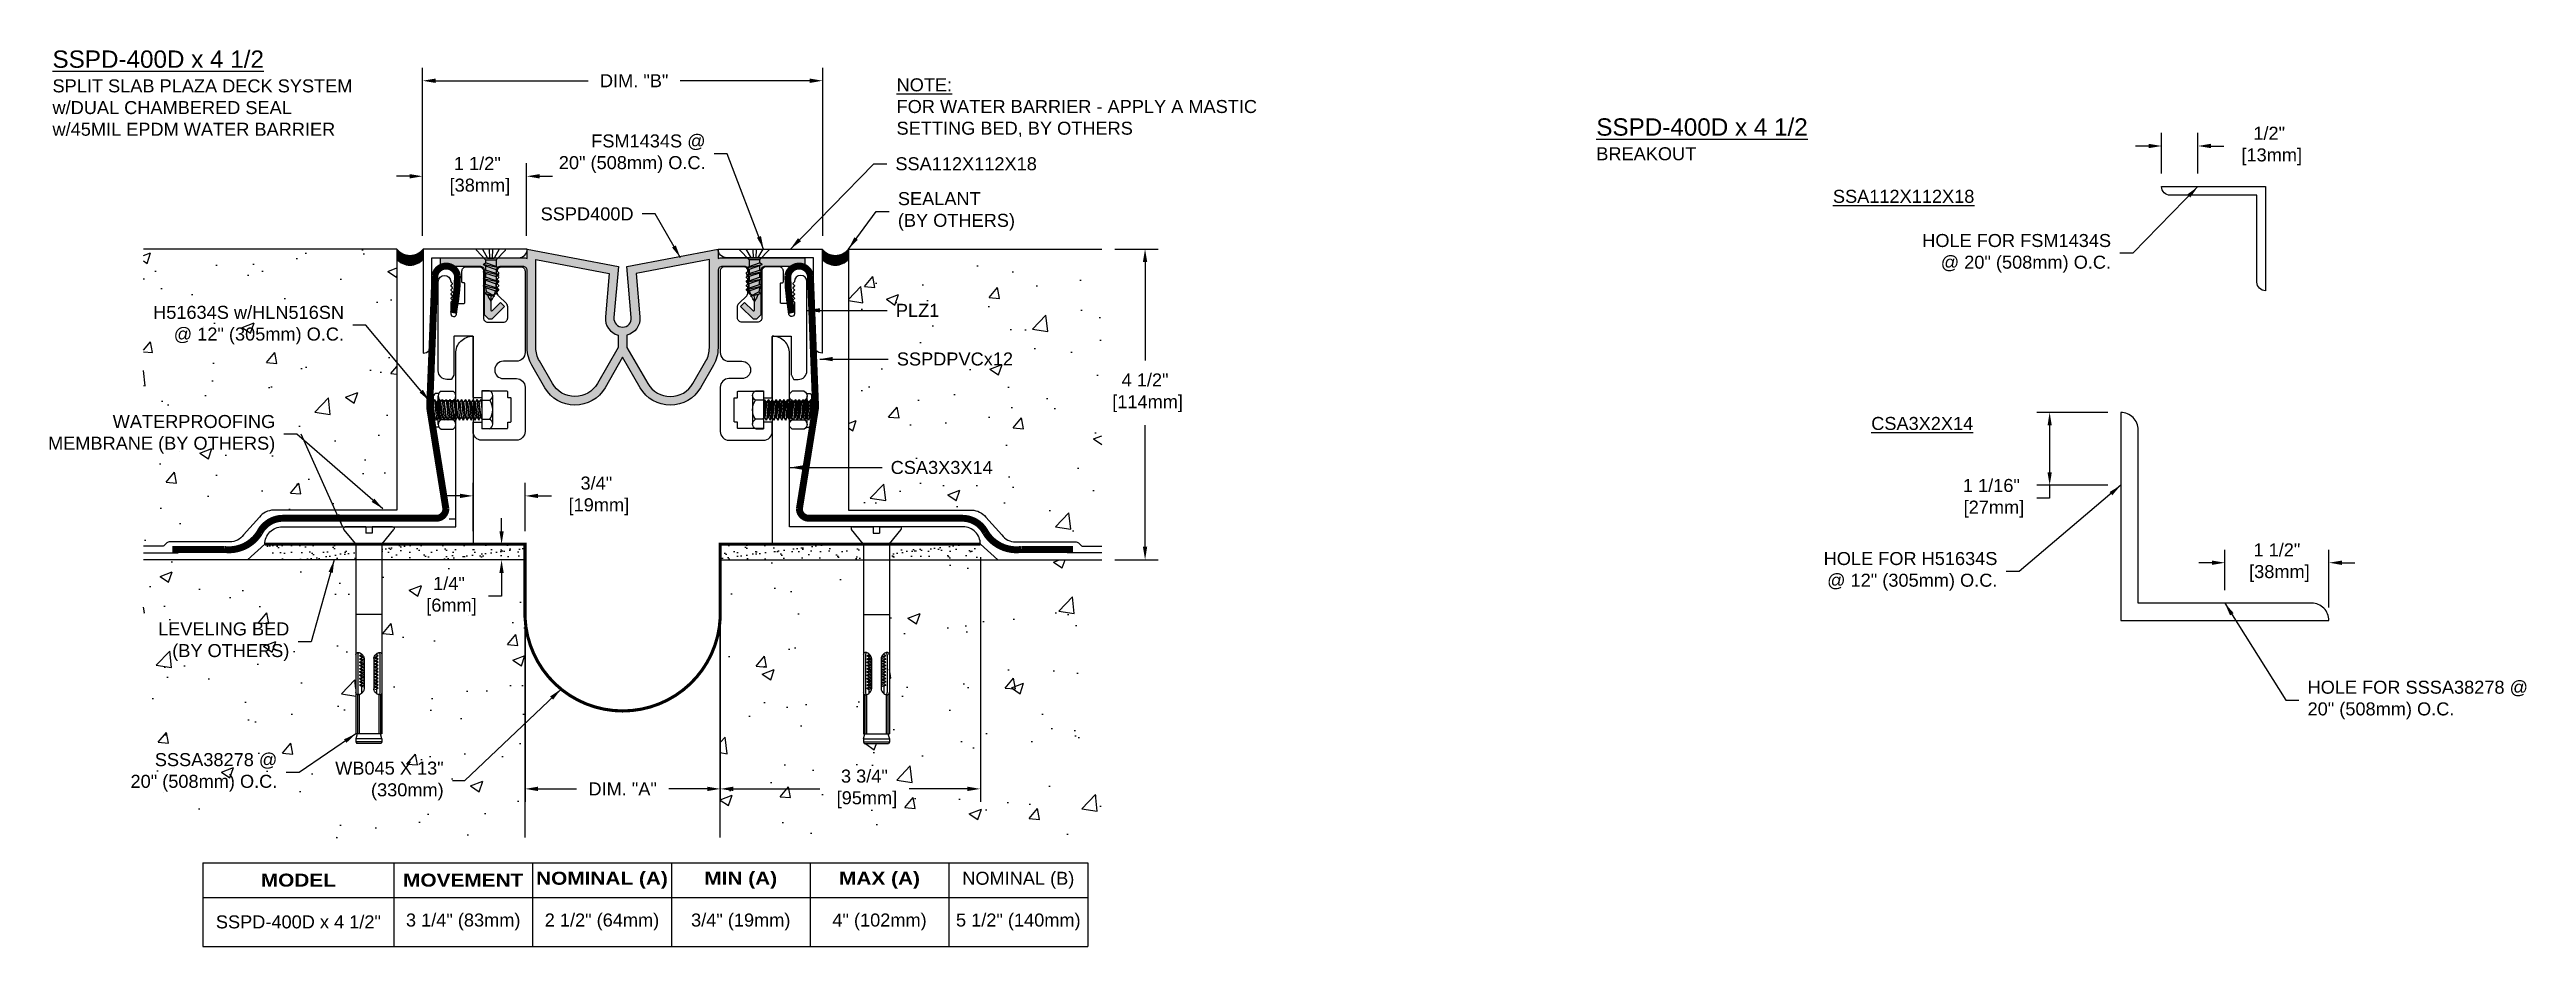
# Model space of a CAD drawing. Header units: inches. Extents: x 0.2 to 35.9, y 0 to 12.9.
import ezdxf

# ---------------------------------------------------------------- set-up
doc = ezdxf.new("R2010")
doc.units = ezdxf.units.IN
doc.header["$MEASUREMENT"] = 0
for name, color, linetype in [('Anchors', 4, 'Continuous'), ('Conditions', 1, 'Continuous'), ('Dimensions', 3, 'Continuous'), ('Fillers', 2, 'Continuous'), ('Metals', 7, 'Continuous'), ('Seal', 5, 'Continuous'), ('TABLE', 1, 'Continuous'), ('Text', 2, 'Continuous')]:
    doc.layers.add(name, color=color, linetype=linetype)
doc.styles.add('ARIAL', font='arial.ttf')
doc.dimstyles.new('Arial', dxfattribs={"dimtxt": 0.1875, "dimasz": 0.1875, "dimexe": 0.1875, "dimexo": 0.1875, "dimgap": 0.1875, "dimtad": 0, "dimtih": 1, "dimtoh": 1, "dimdec": 4, "dimzin": 0, "dimdsep": 46, "dimlunit": 4, "dimtxsty": 'ARIAL', "dimcen": 0.1875, "dimadec": 0, "dimazin": 0, "dimtfac": 1, "dimtdec": 4, "dimtofl": 0, "dimtmove": 0, "dimatfit": 3, "dimfxl": 0, "dimfrac": 2, "dimtolj": 1, "dimtzin": 0, "dimarcsym": 0})
pattern_1 = [(37.5, (-3.29211, 1.53138), (-0.0062993, 0.1926824), [0, -0.152, 0, -0.17, 0, -0.1625]), (7.5, (-3.29211, 1.53138), (0.1769777, 0.2822146), [0, -0.082, 0, -0.137, 0, -0.0525]), (327.5, (-3.41511, 1.53138), (0.3114142, 0.0005659), [0, -0.05, 0, -0.18, 0, -0.235]), (317.5, (-3.41511, 1.53138), (0.3006127, 0.0877676), [0, -0.025, 0, -0.118, 0, -0.135])]
pattern_2 = [(50, (-0.3425, -0.518), (1.79315, -0.15688), [0.1875, -2.0625]), (355, (-0.3425, -0.518), (-0.34688, 1.88048), [0.15, -1.65]), (100.451, (-0.193, -0.5311), (1.44627, 1.7236), [0.15935, -1.75286]), (46.184, (-0.3425, -0.018), (2.6681, -0.4138), [0.28125, -3.09375]), (96.636, (-0.1202, -0.0525), (2.33666, 2.4353), [0.23903, -2.62928]), (351.184, (-0.3425, -0.018), (2.33665, 2.4353), [0.225, -2.475]), (21, (-0.0925, -0.143), (1.49227, -1.00655), [0.1875, -2.0625]), (326, (-0.0925, -0.143), (0.60829, 1.81288), [0.15, -1.65]), (71.451, (0.0318, -0.2269), (2.10056, 0.80633), [0.15935, -1.75286]), (37.5, (-0.3425, -0.518), (0.0304, 0.832235), [0, -1.63, 0, -1.675, 0, -1.65625]), (7.5, (-0.3425, -0.518), (0.657674, 0.98603), [0, -0.955, 0, -1.5925, 0, -0.63125]), (327.5, (-0.9, -0.518), (1.334556, -0.056387), [0, -0.625, 0, -1.95, 0, -2.5875]), (317.5, (-1.15, -0.518), (1.457965, 0.25026), [0, -0.8125, 0, -1.295, 0, -1.8375])]
pattern_3 = [(50, (-3.2921, 1.5314), (1.79315, -0.15688), [0.1875, -2.0625]), (355, (-3.2921, 1.5314), (-0.34688, 1.88048), [0.15, -1.65]), (100.451, (-3.1427, 1.5183), (1.44627, 1.7236), [0.15935, -1.75286]), (46.184, (-3.2921, 2.0314), (2.6681, -0.4138), [0.28125, -3.09375]), (96.636, (-3.0698, 1.997), (2.33666, 2.4353), [0.23903, -2.62928]), (351.184, (-3.292, 2.0314), (2.33665, 2.4353), [0.225, -2.475]), (21, (-3.0421, 1.9064), (1.49227, -1.00655), [0.1875, -2.0625]), (326, (-3.0421, 1.9064), (0.60829, 1.81288), [0.15, -1.65]), (71.451, (-2.9178, 1.8225), (2.10056, 0.80633), [0.15935, -1.75286]), (37.5, (-3.2921, 1.5314), (0.0304, 0.832235), [0, -1.63, 0, -1.675, 0, -1.65625]), (7.5, (-3.2921, 1.5314), (0.657674, 0.98603), [0, -0.955, 0, -1.5925, 0, -0.63125]), (327.5, (-3.8496, 1.5314), (1.334556, -0.056387), [0, -0.625, 0, -1.95, 0, -2.5875]), (317.5, (-4.0996, 1.5314), (1.457965, 0.25026), [0, -0.8125, 0, -1.295, 0, -1.8375])]

msp = doc.modelspace()

# ---------------------------------------------------------------- texts
at = {"layer": 'Text', "style": 'ARIAL'}
for s, insert, char_height, width, attachment_point in [('{\\LSSPD-400D x 4 1/2\\P\\H0.75x;\\lSPLIT SLAB PLAZA DECK SYSTEM\\Pw/DUAL CHAMBERED SEAL\\Pw/45MIL EPDM WATER BARRIER}', (0.21904, 12.91416), 0.25, 4.7396332, 1), ('{\\LNOTE:}\\PFOR WATER BARRIER - APPLY A MASTIC SETTING BED, BY OTHERS', (12.38359, 12.51257), 0.1875, 5.9299694, 1), ('{\\LSSPD-400D x 4 1/2\\P\\H0.75x;\\lBREAKOUT}', (22.46793, 11.93599), 0.25, 4.7396332, 1), ('FSM1434S @\\P20" (508mm) O.C.', (9.63199, 11.42555), 0.1875, 2.5915624, 6), ('SSA112X112X18', (12.36676, 11.27969), 0.1875, 2.1426876, 4), ('SEALANT\\P(BY OTHERS)', (12.40272, 10.59371), 0.1875, 3.2637827, 4), ('{\\LSSA112X112X18}', (27.91706, 10.81038), 0.1875, 2.2451472, 6), ('SSPD400D', (8.59327, 10.55734), 0.1875, 2.2001284, 6), ('HOLE FOR FSM1434S \\P@ 20" (508mm) O.C.', (29.88666, 9.99053), 0.1875, 3.9506446, 6), ('H51634S w/HLN516SN\\P@ 12" (305mm) O.C.', (4.4207, 8.95497), 0.1875, 4.2482114, 6), ('PLZ1', (12.37372, 9.16851), 0.1875, 2.0958254, 4), ('SSPDPVCx12', (12.38779, 8.46594), 0.1875, 2.6162653, 4), ('WATERPROOFING\\PMEMBRANE (BY OTHERS)', (3.42903, 7.38176), 0.1875, 4.3238956, 6), ('\\A1;{\\LCSA3X2X14}', (26.43044, 7.53703), 0.1875, 2.4899842, 4), ('\\A1;CSA3X3X14', (12.29878, 6.9026), 0.1875, 2.4899842, 4), ('HOLE FOR H51634S \\P@ 12" (305mm) O.C.', (28.24872, 5.40676), 0.1875, 4.2482114, 6), ('LEVELING BED\\P(BY OTHERS)', (3.63259, 4.39268), 0.1875, 3.9533146, 6), ('HOLE FOR SSSA38278 @\\P20" (508mm) O.C.', (32.71893, 3.55215), 0.1875, 3.6647516, 4), ('SSSA38278 @\\P20" (508mm) O.C.', (3.45945, 2.50815), 0.1875, 3.6647516, 6)]:
    msp.add_mtext(s, dxfattribs=dict(at, insert=insert, char_height=char_height, width=width, attachment_point=attachment_point))
at = {"layer": 'Text', "insert": (5.85673, 2.38588), "char_height": 0.1875, "attachment_point": 6, "style": 'ARIAL'}
msp.add_mtext('WB045 X 13"\\P(330mm)', dxfattribs=at)

# ---------------------------------------------------------------- blocks, each defined once
blk = doc.blocks.new('PLZ1')
blk.add_lwpolyline([(0.265, 0, -0.414214), (0.275, -0.01), (0.275, -0.56, 0.131652), (0.276, -0.565), (0.308, -0.62, 0.267949), (0.317, -0.625), (0.375, -0.625, 0.414214), (0.5, -0.5), (0.5, 0.785, 1), (0.32, 0.785, -0.198912), (0.317, 0.778), (0.301, 0.762, 0.414214), (0.301, 0.748), (0.317, 0.732, -0.198912), (0.32, 0.725, -0.198912), (0.317, 0.718), (0.301, 0.702, 0.414214), (0.301, 0.688), (0.317, 0.672, -0.198912), (0.32, 0.665, -0.198912), (0.317, 0.658), (0.301, 0.642, 0.414214), (0.301, 0.628), (0.317, 0.612, -0.198912), (0.32, 0.605, -0.198912), (0.317, 0.598), (0.301, 0.582, 0.414214), (0.301, 0.568), (0.317, 0.552, -0.198912), (0.32, 0.545, -0.198912), (0.317, 0.538), (0.301, 0.522, 0.414214), (0.301, 0.508), (0.317, 0.492, -0.198912), (0.32, 0.485), (0.32, 0.322, -0.93609), (0.24, 0.317), (0.221, 0.461, 0.376062), (0.211, 0.47), (0.13, 0.47, -0.414214), (0.12, 0.48), (0.12, 0.76, -0.414214), (0.13, 0.77), (0.15, 0.77, 0.414214), (0.16, 0.78), (0.16, 0.937, 0.414214), (0.097, 1), (-0.088, 1, 0.414214), (-0.15, 0.937), (-0.15, 0.262, -0.414214), (-0.213, 0.2), (-0.438, 0.2, -0.414214), (-0.5, 0.262), (-0.5, 0.424, -0.198912), (-0.482, 0.468), (-0.368, 0.582, 0.198912), (-0.35, 0.626), (-0.35, 0.637, 0.198912), (-0.353, 0.645), (-0.369, 0.66, -0.414214), (-0.369, 0.675), (-0.353, 0.69, 0.198912), (-0.35, 0.697, 0.198912), (-0.353, 0.705), (-0.369, 0.72, -0.414214), (-0.369, 0.735), (-0.353, 0.75, 0.198912), (-0.35, 0.757, 0.198912), (-0.353, 0.765), (-0.369, 0.78, -0.414214), (-0.369, 0.795), (-0.353, 0.81, 0.198912), (-0.35, 0.817, 0.198912), (-0.353, 0.825), (-0.369, 0.84, -0.414214), (-0.369, 0.855), (-0.353, 0.87, 0.198912), (-0.35, 0.877, 0.198912), (-0.353, 0.885), (-0.369, 0.9, -0.414214), (-0.369, 0.915), (-0.353, 0.93, 0.198912), (-0.35, 0.937, 0.414214), (-0.413, 1), (-0.688, 1, 0.414214), (-0.75, 0.937), (-0.75, -0.238, 0.414214), (-0.625, -0.363), (-0.438, -0.363, -1), (-0.438, -0.613), (-0.625, -0.613, 0.414214), (-0.75, -0.737), (-0.75, -1.375, 0.414214), (-0.625, -1.5), (-0.125, -1.5, 0.414214), (0, -1.375), (0, -1.248, 0.414214), (-0.01, -1.238), (-0.115, -1.238, 0.414214), (-0.125, -1.248), (-0.125, -1.323, -0.414214), (-0.135, -1.333), (-0.49, -1.333, -0.414214), (-0.5, -1.323), (-0.5, -1.248, 0.414214), (-0.51, -1.238), (-0.54, -1.238, -0.414214), (-0.55, -1.228), (-0.55, -0.898, -0.414214), (-0.54, -0.888), (-0.51, -0.888, 0.414214), (-0.5, -0.878), (-0.5, -0.803, -0.414214), (-0.49, -0.793), (-0.135, -0.793, -0.414214), (-0.125, -0.803), (-0.125, -0.878, 0.414214), (-0.115, -0.888), (-0.01, -0.888, 0.414214), (0, -0.878), (0, -0.01, -0.414214), (0.01, 0)], format="xyb", close=True)
blk = doc.blocks.new('SSPD400D')
h = blk.add_hatch(color=256)
h.paths.add_polyline_path([(0.125, 0.136), (0.06, 0.875), (1.375, 1.125), (1.375, 0.989, -0.085164), (1.437, 1), (2.625, 1), (2.625, 0.875), (2.054, 0.875, 0.414214), (1.991, 0.813), (1.991, 0.177), (1.929, 0.115), (1.884, 0.115), (1.701, 0.298), (1.758, 0.354), (1.875, 0.237, 0.668179), (1.901, 0.248), (1.901, 0.426, 0.421261), (1.861, 0.465, -0.421261), (1.821, 0.504), (1.821, 0.813, 0.414214), (1.759, 0.875), (1.437, 0.875, 0.414214), (1.375, 0.813), (1.375, -0.3, -0.131652), (1.308, -0.55), (1.121, -0.875, -0.577538), (0.254, -0.875), (0, -0.434), (-0.254, -0.875, -0.577538), (-1.121, -0.875), (-1.308, -0.55, -0.131652), (-1.375, -0.3), (-1.375, 0.813, 0.414214), (-1.438, 0.875), (-1.759, 0.875, 0.414214), (-1.821, 0.813), (-1.821, 0.504, -0.421261), (-1.861, 0.465, 0.421261), (-1.901, 0.426), (-1.901, 0.248, 0.668179), (-1.875, 0.237), (-1.758, 0.354), (-1.701, 0.298), (-1.884, 0.115), (-1.929, 0.115), (-1.991, 0.177), (-1.991, 0.813, 0.414214), (-2.054, 0.875), (-2.625, 0.875), (-2.625, 1), (-1.438, 1, -0.085164), (-1.375, 0.989), (-1.375, 1.125), (-0.06, 0.875), (-0.125, 0.136, 0.439955), (0, 0, 0.439955)])
h.paths.add_polyline_path([(-0.249, 0.147, 0.366501), (-0.063, -0.117), (-0.063, -0.292), (-0.363, -0.813, -0.57735), (-1.012, -0.813), (-1.2, -0.488, -0.131653), (-1.25, -0.3), (-1.25, 0.974), (-0.194, 0.773)], flags=16)
h.paths.add_polyline_path([(0.194, 0.773), (1.25, 0.974), (1.25, -0.3, -0.131653), (1.2, -0.488), (1.012, -0.813, -0.57735), (0.363, -0.813), (0.062, -0.292), (0.062, -0.117, 0.366501), (0.249, 0.147)], flags=16)
for points in [[(1.437, 1), (2.625, 1), (2.625, 0.875), (2.054, 0.875, 0.414214), (1.991, 0.813), (1.991, 0.177), (1.929, 0.115), (1.884, 0.115), (1.701, 0.298), (1.758, 0.354), (1.875, 0.237, 0.668179), (1.901, 0.248), (1.901, 0.426, 0.421261), (1.861, 0.465, -0.421261), (1.821, 0.504), (1.821, 0.813, 0.414214), (1.759, 0.875), (1.437, 0.875, 0.414214), (1.375, 0.813), (1.375, -0.3, -0.131652), (1.308, -0.55), (1.121, -0.875, -0.577538), (0.254, -0.875), (0, -0.434), (-0.254, -0.875, -0.577538), (-1.121, -0.875), (-1.308, -0.55, -0.131652), (-1.375, -0.3), (-1.375, 0.813, 0.414214), (-1.438, 0.875), (-1.759, 0.875, 0.414214), (-1.821, 0.813), (-1.821, 0.504, -0.421261), (-1.861, 0.465, 0.421261), (-1.901, 0.426), (-1.901, 0.248, 0.668179), (-1.875, 0.237), (-1.758, 0.354), (-1.701, 0.298), (-1.884, 0.115), (-1.929, 0.115), (-1.991, 0.177), (-1.991, 0.813, 0.414214), (-2.054, 0.875), (-2.625, 0.875), (-2.625, 1), (-1.438, 1, -0.085164), (-1.375, 0.989), (-1.375, 1.125), (-0.06, 0.875), (-0.125, 0.136, 0.439955), (0, 0, 0.439955), (0.125, 0.136), (0.06, 0.875), (1.375, 1.125), (1.375, 0.989, -0.085164)], [(-1.012, -0.813), (-1.2, -0.488, -0.131653), (-1.25, -0.3), (-1.25, 0.974), (-0.194, 0.773), (-0.249, 0.147, 0.366501), (-0.063, -0.117), (-0.063, -0.292), (-0.363, -0.813, -0.57735)], [(1.25, 0.974), (0.194, 0.773), (0.249, 0.147, -0.366501), (0.062, -0.117), (0.062, -0.292), (0.363, -0.813, 0.57735), (1.012, -0.813), (1.2, -0.488, 0.131653), (1.25, -0.3)]]:
    blk.add_lwpolyline(points, format="xyb", close=True)
blk = doc.blocks.new('*D9')
at = {"layer": 'Defpoints', "color": 0}
for p in [(5.552, 11.101), (5.552, 10.052), (7.052, 10.052)]:
    blk.add_point(p, dxfattribs=at)
at = {"layer": 'Dimensions', "color": 0, "lineweight": -2}
for p, q in [((5.365, 11.101), (5.177, 11.101)), ((5.552, 10.24), (5.552, 11.288)), ((7.052, 10.24), (7.052, 11.288)), ((7.24, 11.101), (7.427, 11.101))]:
    blk.add_line(p, q, dxfattribs=at)
at = {"layer": 'Dimensions', "color": 0}
for points in [[(5.365, 11.132), (5.365, 11.069), (5.552, 11.101)], [(7.24, 11.132), (7.24, 11.069), (7.052, 11.101)]]:
    blk.add_solid(points, dxfattribs=at)
at = {"layer": 'Dimensions', "color": 0, "insert": (6.342, 11.101), "char_height": 0.1875, "attachment_point": 5, "style": 'ARIAL'}
blk.add_mtext('\\A1;1 1/2"\\P [38mm]', dxfattribs=at)
blk = doc.blocks.new('SSSA38278')
for p, q in [((-0.341, 0), (-0.045, 0)), ((-0.045, 0), (-0.045, -0.09)), ((0.045, 0), (0.341, 0)), ((0.045, 0), (0.045, -0.09)), ((-0.191, -0.246), (-0.36, -0.039)), ((-0.187, -0.256), (-0.187, -2.982)), ((-0.045, -0.09), (0.045, -0.09)), ((0.188, -0.256), (0.188, -2.982)), ((0.191, -0.246), (0.36, -0.039)), ((-0.187, -1.262), (0.188, -1.262)), ((-0.157, -1.843), (-0.157, -2.387)), ((-0.135, -1.857), (-0.108, -1.84)), ((-0.135, -1.857), (-0.089, -1.849)), ((-0.135, -1.857), (-0.108, -1.873)), ((-0.135, -1.904), (-0.108, -1.887)), ((-0.135, -1.904), (-0.071, -1.893)), ((-0.135, -1.904), (-0.108, -1.92)), ((-0.135, -1.951), (-0.108, -1.934)), ((-0.135, -1.951), (-0.07, -1.94)), ((-0.135, -1.951), (-0.108, -1.967)), ((-0.135, -1.998), (-0.108, -1.981)), ((-0.135, -1.998), (-0.07, -1.986)), ((-0.135, -1.998), (-0.108, -2.014)), ((-0.135, -2.044), (-0.108, -2.028)), ((-0.135, -2.044), (-0.07, -2.033)), ((-0.135, -2.044), (-0.108, -2.061)), ((-0.135, -2.091), (-0.108, -2.075)), ((-0.135, -2.091), (-0.07, -2.08)), ((-0.135, -2.091), (-0.108, -2.108)), ((-0.135, -2.138), (-0.108, -2.122)), ((-0.135, -2.138), (-0.07, -2.127)), ((-0.135, -2.138), (-0.108, -2.155)), ((-0.108, -1.83), (-0.108, -1.84)), ((-0.108, -1.84), (-0.098, -1.838)), ((-0.078, -1.867), (-0.108, -1.873)), ((-0.108, -1.873), (-0.108, -1.887)), ((-0.108, -1.887), (-0.073, -1.88)), ((-0.07, -1.912), (-0.108, -1.92)), ((-0.108, -1.92), (-0.108, -1.934)), ((-0.108, -1.934), (-0.07, -1.926)), ((-0.07, -1.959), (-0.108, -1.967)), ((-0.108, -1.967), (-0.108, -1.981)), ((-0.108, -1.981), (-0.07, -1.973)), ((-0.07, -2.006), (-0.108, -2.014)), ((-0.108, -2.014), (-0.108, -2.028)), ((-0.108, -2.028), (-0.07, -2.02)), ((-0.07, -2.053), (-0.108, -2.061)), ((-0.108, -2.061), (-0.108, -2.075)), ((-0.108, -2.075), (-0.07, -2.067)), ((-0.07, -2.1), (-0.108, -2.108)), ((-0.108, -2.108), (-0.108, -2.122)), ((-0.108, -2.122), (-0.07, -2.114)), ((-0.07, -1.896), (-0.07, -2.334)), ((0.071, -1.895), (0.108, -1.887)), ((0.071, -1.896), (0.071, -2.334)), ((0.071, -1.915), (0.135, -1.904)), ((0.071, -1.915), (0.135, -1.904)), ((0.108, -1.92), (0.071, -1.928)), ((0.071, -1.942), (0.108, -1.934)), ((0.071, -1.962), (0.135, -1.951)), ((0.108, -1.967), (0.071, -1.975)), ((0.071, -1.989), (0.108, -1.981)), ((0.071, -2.009), (0.135, -1.998)), ((0.108, -2.014), (0.071, -2.022)), ((0.071, -2.036), (0.108, -2.028)), ((0.071, -2.056), (0.135, -2.044)), ((0.108, -2.061), (0.071, -2.069)), ((0.071, -2.083), (0.108, -2.075)), ((0.071, -2.103), (0.135, -2.091)), ((0.108, -2.108), (0.071, -2.116)), ((0.071, -2.13), (0.108, -2.122)), ((0.071, -2.149), (0.135, -2.138)), ((0.108, -1.873), (0.072, -1.881)), ((0.078, -1.867), (0.135, -1.857)), ((0.093, -1.844), (0.108, -1.84)), ((0.108, -1.83), (0.108, -1.84)), ((0.135, -1.857), (0.108, -1.84)), ((0.135, -1.857), (0.108, -1.873)), ((0.108, -1.873), (0.108, -1.887)), ((0.135, -1.904), (0.108, -1.887)), ((0.135, -1.904), (0.108, -1.92)), ((0.108, -1.92), (0.108, -1.934)), ((0.135, -1.951), (0.108, -1.934)), ((0.135, -1.951), (0.108, -1.967)), ((0.108, -1.967), (0.108, -1.981)), ((0.135, -1.998), (0.108, -1.981)), ((0.135, -1.998), (0.108, -2.014)), ((0.108, -2.014), (0.108, -2.028)), ((0.135, -2.044), (0.108, -2.028)), ((0.135, -2.044), (0.108, -2.061)), ((0.108, -2.061), (0.108, -2.075)), ((0.135, -2.091), (0.108, -2.075)), ((0.135, -2.091), (0.108, -2.108)), ((0.108, -2.108), (0.108, -2.122)), ((0.135, -2.138), (0.108, -2.122)), ((0.135, -2.138), (0.108, -2.155)), ((0.158, -1.843), (0.158, -2.387)), ((-0.166, -2.42), (-0.166, -2.982)), ((-0.143, -2.42), (-0.143, -2.982)), ((-0.135, -2.185), (-0.108, -2.169)), ((-0.135, -2.185), (-0.07, -2.174)), ((-0.135, -2.185), (-0.108, -2.202)), ((-0.135, -2.232), (-0.108, -2.215)), ((-0.135, -2.232), (-0.07, -2.221)), ((-0.135, -2.232), (-0.108, -2.248)), ((-0.135, -2.279), (-0.108, -2.262)), ((-0.135, -2.279), (-0.07, -2.268)), ((-0.135, -2.279), (-0.108, -2.295)), ((-0.135, -2.326), (-0.108, -2.309)), ((-0.135, -2.326), (-0.07, -2.315)), ((-0.135, -2.326), (-0.108, -2.342)), ((-0.07, -2.147), (-0.108, -2.155)), ((-0.108, -2.155), (-0.108, -2.169)), ((-0.108, -2.169), (-0.07, -2.16)), ((-0.07, -2.193), (-0.108, -2.202)), ((-0.108, -2.202), (-0.108, -2.215)), ((-0.108, -2.215), (-0.07, -2.207)), ((-0.07, -2.24), (-0.108, -2.248)), ((-0.108, -2.248), (-0.108, -2.262)), ((-0.108, -2.262), (-0.07, -2.254)), ((-0.07, -2.287), (-0.108, -2.295)), ((-0.108, -2.295), (-0.108, -2.309)), ((-0.108, -2.309), (-0.07, -2.301)), ((-0.07, -2.334), (-0.108, -2.342)), ((-0.108, -2.342), (-0.108, -2.401)), ((0.108, -2.155), (0.071, -2.163)), ((0.071, -2.177), (0.108, -2.169)), ((0.071, -2.196), (0.135, -2.185)), ((0.108, -2.202), (0.071, -2.21)), ((0.071, -2.224), (0.108, -2.215)), ((0.071, -2.243), (0.135, -2.232)), ((0.108, -2.248), (0.071, -2.257)), ((0.071, -2.27), (0.108, -2.262)), ((0.071, -2.29), (0.135, -2.279)), ((0.108, -2.295), (0.071, -2.303)), ((0.108, -2.155), (0.108, -2.169)), ((0.135, -2.185), (0.108, -2.169)), ((0.135, -2.185), (0.108, -2.202)), ((0.108, -2.202), (0.108, -2.215)), ((0.135, -2.232), (0.108, -2.215)), ((0.135, -2.232), (0.108, -2.248)), ((0.108, -2.248), (0.108, -2.262)), ((0.135, -2.279), (0.108, -2.262)), ((0.135, -2.279), (0.108, -2.295)), ((0.108, -2.295), (0.108, -2.401)), ((0.143, -2.42), (0.143, -2.982)), ((0.166, -2.42), (0.166, -2.982)), ((-0.187, -3.053), (-0.168, -2.982)), ((-0.187, -2.982), (0.188, -2.982)), ((-0.187, -3.053), (0.188, -3.053)), ((-0.187, -3.053), (-0.187, -3.099)), ((-0.187, -3.099), (0.188, -3.099)), ((-0.187, -3.099), (-0.174, -3.123)), ((-0.174, -3.123), (0.174, -3.123)), ((0.168, -2.982), (0.188, -3.053)), ((0.188, -3.099), (0.174, -3.123)), ((0.188, -3.053), (0.188, -3.099))]:
    blk.add_line(p, q)
for centre, radius, start, end in [((-0.341, -0.024), 0.0239, 90, 219.032), ((-0.202, -0.256), 0.015, 0, 39.1666), ((0.203, -0.256), 0.015, 140.8334, 180), ((0.341, -0.024), 0.0239, 320.968, 90), ((-0.159, -1.839), 0.0276, 135, 168.9394), ((-0.135, -1.843), 0.0524, 168.9394, 180), ((-0.159, -1.839), 0.0276, 101.0606, 135), ((-0.155, -1.863), 0.0524, 76.6123, 101.0606), ((-0.129, -1.839), 0.0276, 135, 168.9394), ((-0.105, -1.843), 0.0524, 168.9394, 180), ((-0.129, -1.839), 0.0276, 110.9085, 135), ((-0.161, -1.888), 0.0783, 59.3028, 76.6123), ((-0.179, -1.919), 0.114, 45, 59.3028), ((-0.179, -1.919), 0.114, 30.6972, 45), ((-0.148, -1.901), 0.0783, 13.3877, 30.6972), ((-0.123, -1.895), 0.0524, 358.2993, 13.3877), ((0.123, -1.895), 0.0524, 166.6123, 181.7007), ((0.148, -1.901), 0.0783, 149.3028, 166.6123), ((0.179, -1.919), 0.114, 135, 149.3028), ((0.179, -1.919), 0.114, 120.6972, 135), ((0.161, -1.888), 0.0783, 103.3877, 120.6972), ((0.129, -1.839), 0.0276, 45, 69.0915), ((0.155, -1.863), 0.0524, 78.9394, 103.3877), ((0.129, -1.839), 0.0276, 11.0606, 45), ((0.105, -1.843), 0.0524, 360, 11.0606), ((0.159, -1.839), 0.0276, 45, 78.9394), ((0.159, -1.839), 0.0276, 11.0606, 45), ((0.135, -1.843), 0.0524, 0, 11.0606), ((-0.135, -2.387), 0.0524, 180, 191.0606), ((-0.159, -2.392), 0.0276, 191.0606, 225), ((-0.159, -2.392), 0.0276, 225, 258.9394), ((-0.155, -2.367), 0.0524, 258.9394, 283.3877), ((-0.105, -2.387), 0.0524, 180, 191.0606), ((-0.129, -2.392), 0.0276, 191.0606, 225), ((-0.129, -2.392), 0.0276, 225, 249.0915), ((-0.161, -2.342), 0.0783, 283.3877, 300.6972), ((-0.179, -2.311), 0.114, 300.6972, 315), ((-0.179, -2.311), 0.114, 315, 329.3028), ((-0.148, -2.329), 0.0783, 329.3028, 346.6123), ((-0.123, -2.335), 0.0524, 346.6123, 1.7007), ((0.123, -2.335), 0.0524, 178.2993, 193.3877), ((0.148, -2.329), 0.0783, 193.3877, 210.6972), ((0.179, -2.311), 0.114, 210.6972, 225), ((0.179, -2.311), 0.114, 225, 239.3028), ((0.161, -2.342), 0.0783, 239.3028, 256.6123), ((0.129, -2.392), 0.0276, 290.9085, 315), ((0.155, -2.367), 0.0524, 256.6123, 281.0606), ((0.129, -2.392), 0.0276, 315, 348.9394), ((0.105, -2.387), 0.0524, 348.9394, 0), ((0.159, -2.392), 0.0276, 281.0606, 315), ((0.159, -2.392), 0.0276, 315, 348.9394), ((0.135, -2.387), 0.0524, 348.9394, 360)]:
    blk.add_arc(centre, radius, start, end)
blk = doc.blocks.new('*D10')
at = {"layer": 'Defpoints', "color": 0}
for p in [(11.319, 12.478), (5.552, 10.052), (11.319, 10.052)]:
    blk.add_point(p, dxfattribs=at)
at = {"layer": 'Dimensions', "color": 0, "lineweight": -2}
for p, q in [((5.552, 10.24), (5.552, 12.665)), ((11.319, 10.24), (11.319, 12.665)), ((5.74, 12.478), (7.938, 12.478)), ((11.132, 12.478), (9.267, 12.478))]:
    blk.add_line(p, q, dxfattribs=at)
at = {"layer": 'Dimensions', "color": 0}
for points in [[(5.74, 12.509), (5.74, 12.446), (5.552, 12.478)], [(11.132, 12.509), (11.132, 12.446), (11.319, 12.478)]]:
    blk.add_solid(points, dxfattribs=at)
at = {"layer": 'Dimensions', "color": 0, "insert": (8.602, 12.478), "char_height": 0.1875, "attachment_point": 5, "style": 'ARIAL'}
blk.add_mtext('\\A1;DIM. "B"', dxfattribs=at)
blk = doc.blocks.new('*D11')
at = {"layer": 'Defpoints', "color": 0}
for p in [(7.03, 4.949), (9.842, 4.949), (9.842, 2.271)]:
    blk.add_point(p, dxfattribs=at)
at = {"layer": 'Dimensions', "color": 0, "lineweight": -2}
for p, q in [((7.03, 4.762), (7.03, 2.084)), ((9.842, 4.762), (9.842, 2.084)), ((7.217, 2.271), (7.771, 2.271)), ((9.655, 2.271), (9.1, 2.271))]:
    blk.add_line(p, q, dxfattribs=at)
at = {"layer": 'Dimensions', "color": 0}
for points in [[(7.217, 2.303), (7.217, 2.24), (7.03, 2.271)], [(9.655, 2.303), (9.655, 2.24), (9.842, 2.271)]]:
    blk.add_solid(points, dxfattribs=at)
at = {"layer": 'Dimensions', "color": 0, "insert": (8.436, 2.271), "char_height": 0.1875, "attachment_point": 5, "style": 'ARIAL'}
blk.add_mtext('\\A1;DIM. "A"', dxfattribs=at)
blk = doc.blocks.new('*D14')
at = {"layer": 'Defpoints', "color": 0}
for p in [(6.691, 5.797), (7.03, 5.797), (7.03, 5.572)]:
    blk.add_point(p, dxfattribs=at)
at = {"layer": 'Dimensions', "color": 0, "lineweight": -2}
for p, q in [((6.691, 5.985), (6.691, 6.172)), ((6.842, 5.797), (6.504, 5.797)), ((6.842, 5.572), (6.504, 5.572)), ((6.691, 5.385), (6.691, 5.048)), ((6.691, 5.048), (6.504, 5.048))]:
    blk.add_line(p, q, dxfattribs=at)
at = {"layer": 'Dimensions', "color": 0}
for points in [[(6.66, 5.985), (6.722, 5.985), (6.691, 5.797)], [(6.66, 5.385), (6.722, 5.385), (6.691, 5.572)]]:
    blk.add_solid(points, dxfattribs=at)
at = {"layer": 'Dimensions', "color": 0, "insert": (5.933, 5.048), "char_height": 0.1875, "attachment_point": 5, "style": 'ARIAL'}
blk.add_mtext('\\A1;1/4"\\P [6mm]', dxfattribs=at)
blk = doc.blocks.new('*D12')
at = {"layer": 'Defpoints', "color": 0}
for p in [(6.28, 6.494), (6.28, 5.797), (7.03, 5.797)]:
    blk.add_point(p, dxfattribs=at)
at = {"layer": 'Dimensions', "color": 0, "lineweight": -2}
for p, q in [((6.092, 6.494), (5.905, 6.494)), ((6.28, 5.985), (6.28, 6.681)), ((7.03, 5.985), (7.03, 6.681)), ((7.217, 6.494), (7.413, 6.494))]:
    blk.add_line(p, q, dxfattribs=at)
at = {"layer": 'Dimensions', "color": 0}
for points in [[(6.092, 6.525), (6.092, 6.463), (6.28, 6.494)], [(7.217, 6.525), (7.217, 6.463), (7.03, 6.494)]]:
    blk.add_solid(points, dxfattribs=at)
at = {"layer": 'Dimensions', "color": 0, "insert": (8.057, 6.494), "char_height": 0.1875, "attachment_point": 5, "style": 'ARIAL'}
blk.add_mtext('\\A1;3/4"\\P [19mm]', dxfattribs=at)
blk = doc.blocks.new('*D15')
at = {"layer": 'Defpoints', "color": 0}
for p in [(13.592, 5.797), (9.842, 5.572), (13.592, 2.271)]:
    blk.add_point(p, dxfattribs=at)
at = {"layer": 'Dimensions', "color": 0, "lineweight": -2}
for p, q in [((9.842, 5.385), (9.842, 2.084)), ((13.592, 5.61), (13.592, 2.084)), ((10.03, 2.271), (11.277, 2.271)), ((13.405, 2.271), (12.563, 2.271))]:
    blk.add_line(p, q, dxfattribs=at)
at = {"layer": 'Dimensions', "color": 0}
for points in [[(10.03, 2.303), (10.03, 2.24), (9.842, 2.271)], [(13.405, 2.303), (13.405, 2.24), (13.592, 2.271)]]:
    blk.add_solid(points, dxfattribs=at)
at = {"layer": 'Dimensions', "color": 0, "insert": (11.92, 2.271), "char_height": 0.1875, "attachment_point": 5, "style": 'ARIAL'}
blk.add_mtext('\\A1;3 3/4"\\P [95mm]', dxfattribs=at)
blk = doc.blocks.new('*D16')
at = {"layer": 'Defpoints', "color": 0}
for p in [(15.342, 10.052), (15.342, 5.572), (15.965, 5.572)]:
    blk.add_point(p, dxfattribs=at)
at = {"layer": 'Dimensions', "color": 0, "lineweight": -2}
for p, q in [((15.53, 10.052), (16.153, 10.052)), ((15.965, 9.865), (15.965, 8.446)), ((15.965, 5.76), (15.965, 7.515)), ((15.53, 5.572), (16.153, 5.572))]:
    blk.add_line(p, q, dxfattribs=at)
at = {"layer": 'Dimensions', "color": 0}
for points in [[(15.934, 9.865), (15.996, 9.865), (15.965, 10.052)], [(15.934, 5.76), (15.996, 5.76), (15.965, 5.572)]]:
    blk.add_solid(points, dxfattribs=at)
at = {"layer": 'Dimensions', "color": 0, "insert": (15.965, 7.98), "char_height": 0.1875, "attachment_point": 5, "style": 'ARIAL'}
blk.add_mtext('\\A1;4 1/2"\\P [114mm]', dxfattribs=at)
blk = doc.blocks.new('CSA3X3X14')
at = {"layer": 'Metals'}
blk.add_lwpolyline([(0.25, 2.75, 0.414214), (0, 3), (0, 0), (3, 0, 0.414214), (2.75, 0.25), (0.25, 0.25)], format="xyb", close=True, dxfattribs=at)
blk = doc.blocks.new('SSA112X112X18')
blk.add_lwpolyline([(0, 0), (-1.5, 0), (-1.5, -1.5, 0.414214), (-1.375, -1.375), (-1.375, -0.125), (-0.125, -0.125, 0.414214)], format="xyb", close=True)
blk = doc.blocks.new('FSM1434S')
for p, q in [((0.202, 0), (-0.202, 0)), ((-0.122, 0), (-0.046, -0.132)), ((-0.024, 0), (-0.019, -0.132)), ((0.024, 0), (0.019, -0.132)), ((0.122, 0), (0.046, -0.132)), ((-0.209, -0.016), (-0.075, -0.154)), ((-0.112, -0.221), (-0.075, -0.2)), ((0.113, -0.273), (-0.112, -0.221)), ((-0.112, -0.221), (-0.075, -0.243)), ((-0.112, -0.325), (-0.075, -0.303)), ((0.113, -0.376), (-0.112, -0.325)), ((-0.112, -0.325), (-0.075, -0.346)), ((-0.075, -0.154), (0.075, -0.154)), ((-0.075, -0.154), (-0.075, -0.2)), ((0.075, -0.251), (-0.075, -0.2)), ((-0.075, -0.243), (-0.075, -0.246)), ((-0.075, -0.243), (-0.075, -0.303)), ((-0.075, -0.243), (0.075, -0.295)), ((0.075, -0.354), (-0.075, -0.303)), ((-0.075, -0.346), (0.075, -0.398)), ((-0.075, -0.346), (-0.075, -0.406)), ((-0.046, -0.132), (0.046, -0.132)), ((0.209, -0.016), (0.075, -0.154)), ((0.075, -0.154), (0.075, -0.251)), ((0.113, -0.273), (0.075, -0.251)), ((0.113, -0.273), (0.075, -0.295)), ((0.075, -0.295), (0.075, -0.298)), ((0.075, -0.295), (0.075, -0.354)), ((0.113, -0.376), (0.075, -0.354)), ((-0.112, -0.428), (-0.075, -0.406)), ((0.113, -0.479), (-0.112, -0.428)), ((-0.112, -0.428), (-0.075, -0.449)), ((-0.112, -0.531), (-0.075, -0.509)), ((0.105, -0.581), (-0.112, -0.531)), ((-0.112, -0.531), (-0.075, -0.553)), ((-0.089, -0.64), (-0.063, -0.619)), ((0.058, -0.681), (-0.089, -0.64)), ((-0.089, -0.64), (-0.051, -0.661)), ((0.075, -0.458), (-0.075, -0.406)), ((-0.075, -0.509), (-0.075, -0.449)), ((-0.075, -0.449), (0.075, -0.501)), ((0.073, -0.56), (-0.075, -0.509)), ((-0.075, -0.553), (0.067, -0.602)), ((0.058, -0.681), (-0.063, -0.619)), ((-0.051, -0.661), (0.058, -0.681)), ((0.105, -0.581), (0.067, -0.602)), ((0.105, -0.581), (0.073, -0.56)), ((0.113, -0.376), (0.075, -0.398)), ((0.075, -0.398), (0.075, -0.458)), ((0.113, -0.479), (0.075, -0.458)), ((0.113, -0.479), (0.075, -0.501)), ((0.075, -0.524), (0.075, -0.501))]:
    blk.add_line(p, q)
for centre, radius, start, end in [((-0.202, -0.01), 0.0096, 90, 224.3206), ((0.202, -0.01), 0.0096, 315.6794, 90), ((0.298, -0.526), 0.373, 184.1974, 194.4309), ((0.298, -0.526), 0.373, 201.2487, 216.9667), ((-0.298, -0.526), 0.373, 323.0333, 335.8104), ((-0.298, -0.526), 0.373, 336.5004, 348.2654), ((-0.298, -0.526), 0.373, 354.6624, 0.1882)]:
    blk.add_arc(centre, radius, start, end)
blk = doc.blocks.new('Sealant')
blk.add_hatch(color=253).paths.add_polyline_path([(0, -0.143), (0, 0, -0.481905), (-0.378, 0), (-0.378, -0.143, 0.481905)])
for centre in [(-0.189, 0.151), (-0.189, 0.008)]:
    blk.add_arc(centre, 0.242, 218.5407, 321.4593)
blk = doc.blocks.new('HLN516SN')
for p, q in [((-0.274, 0.213), (-0.274, 0.04)), ((-0.242, 0.244), (-0.242, 0.283)), ((-0.205, 0.32), (0.205, 0.32)), ((-0.205, 0.253), (0.205, 0.253)), ((-0.205, 0), (0.205, 0)), ((-0.137, 0.04), (-0.137, 0.213)), ((0.137, 0.04), (0.137, 0.213)), ((0.242, 0.244), (0.242, 0.283)), ((0.274, 0.213), (0.274, 0.04))]:
    blk.add_line(p, q)
for centre, radius, start, end in [((-0.205, 0.175), 0.0783, 29.0208, 150.9792), ((-0.205, 0.078), 0.0783, 209.0208, 330.9792), ((-0.205, 0.283), 0.037, 90, 180), ((0, 0.001), 0.253, 57.1911, 122.8089), ((0, 0.253), 0.253, 237.1911, 302.8089), ((0.205, 0.175), 0.0783, 29.0208, 150.9792), ((0.205, 0.078), 0.0783, 209.0208, 330.9792), ((0.205, 0.283), 0.037, 0, 90)]:
    blk.add_arc(centre, radius, start, end)
blk = doc.blocks.new('H51634S')
for p, q in [((-0.275, 0.114), (-0.275, 0)), ((-0.275, 0), (0.275, 0)), ((-0.206, 0.158), (0.206, 0.158)), ((-0.15, -0.013), (-0.127, 0)), ((-0.15, -0.013), (-0.008, 0)), ((-0.138, 0), (-0.138, 0.114)), ((0.124, 0), (0.113, -0.007)), ((0.137, 0), (0.137, 0.114)), ((0.275, 0.114), (0.275, 0)), ((-0.15, -0.013), (-0.113, -0.034)), ((-0.15, -0.069), (0.15, -0.041)), ((-0.15, -0.069), (-0.113, -0.047)), ((-0.15, -0.069), (-0.113, -0.09)), ((-0.15, -0.124), (0.15, -0.096)), ((-0.15, -0.124), (-0.113, -0.103)), ((-0.15, -0.124), (-0.113, -0.145)), ((-0.15, -0.18), (0.15, -0.152)), ((-0.15, -0.18), (-0.113, -0.159)), ((-0.15, -0.18), (-0.113, -0.201)), ((-0.15, -0.235), (0.15, -0.208)), ((-0.15, -0.235), (-0.113, -0.214)), ((-0.15, -0.235), (-0.113, -0.257)), ((-0.15, -0.291), (0.15, -0.263)), ((-0.15, -0.291), (-0.113, -0.27)), ((-0.15, -0.291), (-0.113, -0.312)), ((-0.15, -0.346), (0.15, -0.319)), ((-0.15, -0.346), (-0.113, -0.325)), ((-0.15, -0.346), (-0.113, -0.368)), ((0.113, -0.007), (-0.113, -0.034)), ((-0.113, -0.047), (0.113, -0.02)), ((-0.113, -0.047), (-0.113, -0.034)), ((0.113, -0.062), (-0.113, -0.09)), ((-0.113, -0.103), (0.113, -0.075)), ((-0.113, -0.103), (-0.113, -0.09)), ((0.113, -0.118), (-0.113, -0.145)), ((-0.113, -0.159), (0.113, -0.131)), ((-0.113, -0.159), (-0.113, -0.145)), ((0.113, -0.173), (-0.113, -0.201)), ((-0.113, -0.214), (0.113, -0.186)), ((-0.113, -0.214), (-0.113, -0.201)), ((0.113, -0.229), (-0.113, -0.257)), ((-0.113, -0.27), (0.113, -0.242)), ((-0.113, -0.27), (-0.113, -0.257)), ((0.113, -0.284), (-0.113, -0.312)), ((-0.113, -0.325), (0.113, -0.297)), ((-0.113, -0.325), (-0.113, -0.312)), ((0.113, -0.34), (-0.113, -0.368)), ((-0.113, -0.381), (0.113, -0.353)), ((0.113, -0.02), (0.113, -0.007)), ((0.15, -0.041), (0.113, -0.02)), ((0.15, -0.041), (0.113, -0.062)), ((0.113, -0.075), (0.113, -0.062)), ((0.15, -0.096), (0.113, -0.075)), ((0.15, -0.096), (0.113, -0.118)), ((0.113, -0.131), (0.113, -0.118)), ((0.15, -0.152), (0.113, -0.131)), ((0.15, -0.152), (0.113, -0.173)), ((0.113, -0.186), (0.113, -0.173)), ((0.15, -0.208), (0.113, -0.186)), ((0.15, -0.208), (0.113, -0.229)), ((0.113, -0.242), (0.113, -0.229)), ((0.15, -0.263), (0.113, -0.242)), ((0.15, -0.263), (0.113, -0.284)), ((0.113, -0.297), (0.113, -0.284)), ((0.15, -0.319), (0.113, -0.297)), ((0.15, -0.319), (0.113, -0.34)), ((0.113, -0.353), (0.113, -0.34)), ((0.15, -0.374), (0.113, -0.353)), ((-0.15, -0.402), (0.15, -0.374)), ((-0.15, -0.402), (-0.113, -0.381)), ((-0.15, -0.402), (-0.113, -0.423)), ((-0.15, -0.458), (0.15, -0.43)), ((-0.15, -0.458), (-0.113, -0.436)), ((-0.15, -0.458), (-0.113, -0.479)), ((-0.15, -0.513), (0.15, -0.485)), ((-0.15, -0.513), (-0.113, -0.492)), ((-0.15, -0.513), (-0.113, -0.534)), ((-0.15, -0.569), (0.15, -0.541)), ((-0.15, -0.569), (-0.113, -0.547)), ((-0.15, -0.569), (-0.113, -0.59)), ((-0.15, -0.624), (0.15, -0.596)), ((-0.15, -0.624), (-0.113, -0.603)), ((-0.15, -0.624), (-0.113, -0.645)), ((-0.15, -0.68), (0.15, -0.652)), ((-0.15, -0.68), (-0.113, -0.659)), ((-0.15, -0.68), (-0.113, -0.701)), ((-0.15, -0.735), (0.15, -0.708)), ((-0.113, -0.381), (-0.113, -0.368)), ((0.113, -0.395), (-0.113, -0.423)), ((-0.113, -0.436), (0.113, -0.409)), ((-0.113, -0.436), (-0.113, -0.423)), ((0.113, -0.451), (-0.113, -0.479)), ((-0.113, -0.492), (0.113, -0.464)), ((-0.113, -0.492), (-0.113, -0.479)), ((0.113, -0.507), (-0.113, -0.534)), ((-0.113, -0.547), (0.113, -0.52)), ((-0.113, -0.547), (-0.113, -0.534)), ((0.113, -0.562), (-0.113, -0.59)), ((-0.113, -0.603), (0.113, -0.575)), ((-0.113, -0.603), (-0.113, -0.59)), ((0.113, -0.618), (-0.113, -0.645)), ((-0.113, -0.659), (0.113, -0.631)), ((-0.113, -0.659), (-0.113, -0.645)), ((0.113, -0.673), (-0.113, -0.701)), ((-0.113, -0.714), (0.113, -0.686)), ((-0.113, -0.714), (-0.113, -0.701)), ((0.15, -0.374), (0.113, -0.395)), ((0.113, -0.409), (0.113, -0.395)), ((0.15, -0.43), (0.113, -0.409)), ((0.15, -0.43), (0.113, -0.451)), ((0.113, -0.464), (0.113, -0.451)), ((0.15, -0.485), (0.113, -0.464)), ((0.15, -0.485), (0.113, -0.507)), ((0.113, -0.52), (0.113, -0.507)), ((0.15, -0.541), (0.113, -0.52)), ((0.15, -0.541), (0.113, -0.562)), ((0.113, -0.575), (0.113, -0.562)), ((0.15, -0.596), (0.113, -0.575)), ((0.15, -0.596), (0.113, -0.618)), ((0.113, -0.631), (0.113, -0.618)), ((0.15, -0.652), (0.113, -0.631)), ((0.15, -0.652), (0.113, -0.673)), ((0.113, -0.686), (0.113, -0.673)), ((0.15, -0.708), (0.113, -0.686)), ((0.15, -0.708), (0.113, -0.729)), ((-0.15, -0.735), (-0.113, -0.714)), ((-0.15, -0.735), (-0.124, -0.75)), ((-0.124, -0.75), (0.06, -0.75)), ((0.113, -0.729), (-0.06, -0.75)), ((0.113, -0.729), (0.06, -0.75))]:
    blk.add_line(p, q)
for centre, radius, start, end in [((-0.206, 0.083), 0.0757, 24.7615, 155.2385), ((0, -0.078), 0.237, 54.5107, 125.4893), ((0.206, 0.083), 0.0757, 24.7615, 155.2385)]:
    blk.add_arc(centre, radius, start, end)
for p in [(-0.113, -0.047), (-0.113, -0.103), (-0.113, -0.159), (-0.113, -0.214), (-0.113, -0.27), (-0.113, -0.325), (-0.113, -0.381), (-0.113, -0.436), (-0.113, -0.492), (-0.113, -0.547), (-0.113, -0.603), (-0.113, -0.659), (-0.113, -0.714)]:
    blk.add_point(p)
blk = doc.blocks.new('*T13')
at = {"layer": 'TABLE', "color": 0, "linetype": 'ByBlock', "lineweight": -2}
for p, q in [((0, 0), (12.75, 0)), ((0, 0), (0, -1.205)), ((2.75, 0), (2.75, -1.205)), ((4.75, 0), (4.75, -1.205)), ((6.75, 0), (6.75, -1.205)), ((8.75, 0), (8.75, -1.205)), ((10.75, 0), (10.75, -1.205)), ((12.75, 0), (12.75, -1.205)), ((0, -0.5), (12.75, -0.5)), ((0, -1.205), (12.75, -1.205))]:
    blk.add_line(p, q, dxfattribs=at)
at = {"layer": 'TABLE', "color": 2, "char_height": 0.1875, "attachment_point": 5, "style": 'ARIAL'}
for s, insert, width in [('{\\fArial Black|b0|i0|c0|p34;MODEL}', (1.375, -0.25), 2.63), ('{\\fArial Black|b0|i0|c0|p34;MOVEMENT}', (3.75, -0.25), 1.88), ('{\\fArial Black|b0|i0|c0|p34;NOMINAL (A)}', (5.75, -0.25), 1.88), ('{\\fArial Black|b0|i0|c0|p34;MIN (A)}', (7.75, -0.25), 1.88), ('{\\fArial Black|b0|i0|c0|p34;MAX (A)}', (9.75, -0.25), 1.88), ('NOMINAL (B)', (11.75, -0.25), 1.88), ('SSPD-400D x 4 1/2"', (1.375, -0.852), 2.63), ('3 1/4" (83mm)', (3.75, -0.852), 1.88), ('2 1/2" (64mm)', (5.75, -0.852), 1.88), ('3/4" (19mm)', (7.75, -0.852), 1.88), ('4" (102mm)', (9.75, -0.852), 1.88), ('5 1/2" (140mm)', (11.75, -0.852), 1.88)]:
    blk.add_mtext(s, dxfattribs=dict(at, insert=insert, width=width))
blk = doc.blocks.new('*D22')
at = {"layer": 'Defpoints', "color": 0}
for p in [(31.527, 5.531), (31.527, 4.947), (33.027, 4.697)]:
    blk.add_point(p, dxfattribs=at)
at = {"layer": 'Dimensions', "color": 0, "lineweight": -2}
for p, q in [((31.527, 5.134), (31.527, 5.718)), ((33.027, 4.884), (33.027, 5.718)), ((31.34, 5.531), (31.152, 5.531)), ((33.215, 5.531), (33.402, 5.531))]:
    blk.add_line(p, q, dxfattribs=at)
at = {"layer": 'Dimensions', "color": 0}
for points in [[(31.34, 5.562), (31.34, 5.499), (31.527, 5.531)], [(33.215, 5.562), (33.215, 5.499), (33.027, 5.531)]]:
    blk.add_solid(points, dxfattribs=at)
at = {"layer": 'Dimensions', "color": 0, "insert": (32.277, 5.531), "char_height": 0.1875, "attachment_point": 5, "style": 'ARIAL'}
blk.add_mtext('\\A1;1 1/2"\\P [38mm]', dxfattribs=at)
blk = doc.blocks.new('*D23')
at = {"layer": 'Defpoints', "color": 0}
for p in [(29.002, 7.697), (30.027, 7.697), (30.027, 6.647)]:
    blk.add_point(p, dxfattribs=at)
at = {"layer": 'Dimensions', "color": 0, "lineweight": -2}
for p, q in [((29.84, 7.697), (28.815, 7.697)), ((29.002, 7.509), (29.002, 6.835)), ((29.84, 6.647), (28.815, 6.647)), ((29.002, 6.46), (28.815, 6.46)), ((29.002, 6.647), (29.002, 6.46))]:
    blk.add_line(p, q, dxfattribs=at)
at = {"layer": 'Dimensions', "color": 0}
for points in [[(28.971, 7.509), (29.033, 7.509), (29.002, 7.697)], [(28.971, 6.835), (29.033, 6.835), (29.002, 6.647)]]:
    blk.add_solid(points, dxfattribs=at)
at = {"layer": 'Dimensions', "color": 0, "insert": (28.162, 6.46), "char_height": 0.1875, "attachment_point": 5, "style": 'ARIAL'}
blk.add_mtext('\\A1;1 1/16"\\P [27mm]', dxfattribs=at)
blk = doc.blocks.new('*D24')
at = {"layer": 'Defpoints', "color": 0}
for p in [(31.139, 11.537), (30.615, 10.951), (31.139, 10.951)]:
    blk.add_point(p, dxfattribs=at)
at = {"layer": 'Dimensions', "color": 0, "lineweight": -2}
for p, q in [((30.427, 11.537), (30.24, 11.537)), ((30.615, 11.139), (30.615, 11.725)), ((31.139, 11.139), (31.139, 11.725)), ((31.326, 11.537), (31.514, 11.537))]:
    blk.add_line(p, q, dxfattribs=at)
at = {"layer": 'Dimensions', "color": 0}
for points in [[(30.427, 11.569), (30.427, 11.506), (30.615, 11.537)], [(31.326, 11.569), (31.326, 11.506), (31.139, 11.537)]]:
    blk.add_solid(points, dxfattribs=at)
at = {"layer": 'Dimensions', "color": 0, "insert": (32.166, 11.537), "char_height": 0.1875, "attachment_point": 5, "style": 'ARIAL'}
blk.add_mtext('\\A1;1/2"\\P [13mm]', dxfattribs=at)

# ---------------------------------------------------------------- dimensions: what is measured, and where the dimension line sits
at = {"layer": 'Dimensions'}
for base, p1, p2, text, picture, middle in [((11.31919, 12.47774), (5.55247, 10.05216), (11.31919, 10.05216), 'DIM. "B"', '*D10', (8.60229, 12.47774)), ((9.84208, 2.27145), (7.02958, 4.94934), (9.84208, 4.94934), 'DIM. "A"', '*D11', (8.43583, 2.27145))]:
    dim = msp.add_linear_dim(base=base, p1=p1, p2=p2, text=text, dimstyle='Arial', override={"dimpost": '\\X'}, dxfattribs=at)
    dim.commit()
    dim.dimension.update_dxf_attribs({"geometry": picture, "text_midpoint": middle, "dimtype": 160})
for base, p1, p2, picture, middle in [((31.13885, 11.53729), (30.61462, 10.95143), (31.13885, 10.95143), '*D24', (32.16588, 11.53729)), ((5.55247, 11.10071), (7.05247, 10.05216), (5.55247, 10.05216), '*D9', (6.34163, 11.10071)), ((6.27958, 6.49398), (7.02958, 5.79703), (6.27958, 5.79703), '*D12', (8.05661, 6.49398)), ((13.59208, 2.27145), (9.84208, 5.57203), (13.59208, 5.79703), '*D15', (11.92021, 2.27145)), ((31.52732, 5.53072), (33.02732, 4.69694), (31.52732, 4.94694), '*D22', (32.27732, 5.53072))]:
    dim = msp.add_linear_dim(base=base, p1=p1, p2=p2, dimstyle='Arial', override={"dimpost": '\\X'}, dxfattribs=at)
    dim.commit()
    dim.dimension.update_dxf_attribs({"geometry": picture, "text_midpoint": middle, "dimtype": 160})
for base, p1, p2, picture, middle in [((15.96524, 5.57203), (15.34208, 10.05216), (15.34208, 5.57203), '*D16', (15.96524, 7.98048)), ((29.00202, 7.69694), (30.02732, 6.64727), (30.02732, 7.69694), '*D23', (28.16249, 6.45977)), ((6.69125, 5.79703), (7.02958, 5.57203), (7.02958, 5.79703), '*D14', (5.93345, 5.04826))]:
    dim = msp.add_linear_dim(base=base, p1=p1, p2=p2, angle=90, dimstyle='Arial', override={"dimpost": '\\X'}, dxfattribs=at)
    dim.commit()
    dim.dimension.update_dxf_attribs({"geometry": picture, "text_midpoint": middle, "dimtype": 160})

# ---------------------------------------------------------------- hatches: boundary and pattern name
at = {"layer": 'Conditions'}
h = msp.add_hatch(dxfattribs=at)
h.set_pattern_fill('AR-CONC', color=256, scale=0.25, style=0)
h.set_pattern_definition(pattern_2)
h.paths.add_polyline_path([(5.18244, 10.05216), (1.52958, 10.05216), (1.52958, 5.7673), (1.79075, 5.7673, 0.18626214), (1.83274, 5.7835), (1.86778, 5.81528, -0.18626214), (1.90977, 5.83149), (2.77237, 5.83149, 0.23633823), (2.97252, 5.93169), (3.20253, 6.1876, -0.23633823), (3.40269, 6.2878), (5.18244, 6.2878)])
h = msp.add_hatch(dxfattribs=at)
h.set_pattern_fill('AR-CONC', color=256, scale=0.25, style=0)
h.set_pattern_definition(pattern_2)
h.paths.add_polyline_path([(15.34208, 10.05216), (11.68923, 10.05216), (11.68923, 10.05216), (11.68923, 9.90952), (11.68923, 9.90952), (11.68923, 9.90952), (11.68923, 6.2878), (13.46898, 6.2878, -0.23633823), (13.66914, 6.1876), (13.89914, 5.93169, 0.23633823), (14.0993, 5.83149), (14.9619, 5.83149, -0.18626214), (15.00389, 5.81528), (15.03893, 5.7835, 0.18626214), (15.08092, 5.7673), (15.34208, 5.7673)])
h = msp.add_hatch(dxfattribs=at)
h.set_pattern_fill('AR-SAND', color=256, scale=0.1, style=0)
h.set_pattern_definition(pattern_1)
h.paths.add_polyline_path([(4.59208, 5.79139, 0.09676873), (4.59098, 5.79703), (3.27958, 5.79703), (3.27958, 5.57203), (4.59208, 5.57203)])
h = msp.add_hatch(dxfattribs=at)
h.set_pattern_fill('AR-SAND', color=256, scale=0.1, style=0)
h.set_pattern_definition(pattern_1)
h.paths.add_polyline_path([(7.02958, 5.79703), (4.96819, 5.79703, 0.09676873), (4.96708, 5.79139), (4.96708, 5.57203), (7.02958, 5.57203)])
h = msp.add_hatch(dxfattribs=at)
h.set_pattern_fill('AR-SAND', color=256, scale=0.1, style=0)
h.set_pattern_definition(pattern_1)
h.paths.add_polyline_path([(11.90458, 5.79139, 0.09676873), (11.90348, 5.79703), (9.84208, 5.79703), (9.84208, 5.57203), (11.90458, 5.57203)])
h = msp.add_hatch(dxfattribs=at)
h.set_pattern_fill('AR-SAND', color=256, scale=0.1, style=0)
h.set_pattern_definition(pattern_1)
h.paths.add_polyline_path([(13.59208, 5.79703), (12.28069, 5.79703, 0.09676873), (12.27958, 5.79139), (12.27958, 5.57203), (13.59208, 5.57203)])
h = msp.add_hatch(dxfattribs=at)
h.set_pattern_fill('AR-CONC', color=256, scale=0.25, style=0)
h.set_pattern_definition(pattern_3)
h.paths.add_polyline_path([(7.02958, 5.57203), (4.96708, 5.57203), (4.96708, 3.06502), (4.94777, 3.06502), (4.96708, 2.99414), (4.96708, 2.94764), (4.95366, 2.92439), (4.60551, 2.92439), (4.59208, 2.94764), (4.59208, 2.99414), (4.6114, 3.06502), (4.59208, 3.06502), (4.59208, 5.57203), (3.02958, 5.57203), (1.52958, 5.57203), (1.52958, 1.57203), (7.02958, 1.57203)])
h.paths.add_polyline_path([(1.14514, 4.95923), (3.09828, 4.95923), (3.09828, 4.30384), (1.14514, 4.30384)], flags=9)
h = msp.add_hatch(dxfattribs=at)
h.set_pattern_fill('AR-CONC', color=256, scale=0.25, style=0)
h.set_pattern_definition(pattern_3)
h.paths.add_polyline_path([(11.90458, 5.57203), (9.84208, 5.57203), (9.84208, 1.57203), (15.34208, 1.57203), (15.34208, 5.57203), (12.27958, 5.57203), (12.27958, 3.06502), (12.26027, 3.06502), (12.27958, 2.99414), (12.27958, 2.94764), (12.26616, 2.92439), (11.91801, 2.92439), (11.90458, 2.94764), (11.90458, 2.99414), (11.9239, 3.06502), (11.90458, 3.06502)])
h.paths.add_polyline_path([(11.52657, 2.52595), (12.31385, 2.52595), (12.31385, 2.01696), (11.52657, 2.01696)], flags=24)
h.paths.add_polyline_path([(13.91168, 4.75603), (16.09121, 4.75603), (16.09121, 4.10038), (13.91168, 4.10038)], flags=9)

# ---------------------------------------------------------------- linework, layer by layer
for p, q in [((5.18244, 10.05216), (1.52958, 10.05216)), ((11.68923, 10.05216), (15.34208, 10.05216)), ((5.93407, 6.1638), (6.02958, 6.1638)), ((1.52958, 5.67232), (2.02983, 5.67232)), ((15.34208, 5.67232), (14.84183, 5.67232))]:
    msp.add_line(p, q, dxfattribs=at)
for points in [[(5.18244, 10.05216), (5.18244, 6.2878), (3.40269, 6.2878, 0.23633823), (3.20253, 6.1876), (2.97252, 5.93169, -0.23633823), (2.77237, 5.83149), (1.90977, 5.83149, 0.18626214), (1.86778, 5.81528), (1.83274, 5.7835, -0.18626214), (1.79075, 5.7673), (1.52958, 5.7673)], [(11.68923, 10.05216), (11.68923, 6.2878), (13.46898, 6.2878, -0.23633823), (13.66914, 6.1876), (13.89914, 5.93169, 0.23633823), (14.0993, 5.83149), (14.9619, 5.83149, -0.18626214), (15.00389, 5.81528), (15.03893, 5.7835, 0.18626214), (15.08092, 5.7673), (15.34208, 5.7673)]]:
    msp.add_lwpolyline(points, format="xyb", dxfattribs=at)
for points in [[(7.02958, 5.57203), (3.02958, 5.57203), (3.27958, 5.79703), (7.02958, 5.79703)], [(9.84208, 5.57203), (13.84208, 5.57203), (13.59208, 5.79703), (9.84208, 5.79703)]]:
    msp.add_lwpolyline(points, close=True, dxfattribs=at)
for points in [[(7.02958, 1.57203), (7.02958, 5.57203), (1.52958, 5.57203)], [(9.84208, 1.57203), (9.84208, 5.57203), (15.34208, 5.57203)]]:
    msp.add_lwpolyline(points, dxfattribs=at)
at = {"layer": 'Fillers'}
for points, const_width in [([(1.94458, 5.72203), (2.69103, 5.72203, 0.29701637), (3.20442, 5.96517, -0.28388423), (3.543, 6.17166), (5.75441, 6.17166, 0.40580864), (5.88826, 6.30867), (5.88826, 6.30867), (5.65458, 7.76728), (5.72958, 9.66664, -0.85820247), (6.05529, 9.66664, -0.05493738), (5.99596, 9.12823, 0.1788182)], 0.1), ([(14.92709, 5.72203), (14.18064, 5.72203, -0.29701637), (13.66725, 5.96517, 0.28388423), (13.32867, 6.17166), (11.11726, 6.17166, -0.40580864), (10.98341, 6.30867), (10.98341, 6.30867), (11.21708, 7.76728), (11.14208, 9.66664, 0.85820247), (10.81638, 9.66664, 0.05493738), (10.87571, 9.12823, -0.1788182)], 0.1), ([(3.27958, 5.79703), (7.02958, 5.79703), (7.02958, 4.73832, 0.95574644), (9.84208, 4.73832), (9.84208, 5.79703), (13.59208, 5.79703)], 0.045)]:
    msp.add_lwpolyline(points, format="xyb", dxfattribs=dict(at, const_width=const_width))

# ---------------------------------------------------------------- block references
msp.add_blockref('*T13', (2.38798, 1.2048))
at = {"layer": 'Anchors'}
for name, p in [('FSM1434S', (6.5366, 10.05216)), ('SSSA38278', (12.09208, 6.04703))]:
    msp.add_blockref(name, p, dxfattribs=at)
at = {"layer": 'Anchors', "xscale": -1}
for name, p in [('FSM1434S', (10.33507, 10.05216)), ('SSSA38278', (4.77958, 6.04703))]:
    msp.add_blockref(name, p, dxfattribs=at)
at = {"layer": 'Anchors'}
for name, p, rotation in [('H51634S', (6.40458, 7.73519), 270), ('HLN516SN', (6.03149, 7.72887), 90)]:
    msp.add_blockref(name, p, dxfattribs=dict(at, rotation=rotation))
at = {"layer": 'Anchors', "xscale": -1}
for name, p, rotation in [('H51634S', (10.46708, 7.73519), 90), ('HLN516SN', (10.84017, 7.72887), 270)]:
    msp.add_blockref(name, p, dxfattribs=dict(at, rotation=rotation))
at = {"layer": 'Conditions'}
for p in [(5.56083, 10.05216), (11.68923, 10.05216)]:
    msp.add_blockref('Sealant', p, dxfattribs=at)
at = {"layer": 'Metals', "xscale": -1}
for name, p in [('SSA112X112X18', (30.61462, 10.95143)), ('SSA112X112X18', (9.81083, 10.05216)), ('PLZ1', (6.27958, 8.79703)), ('CSA3X3X14', (6.27958, 5.79703))]:
    msp.add_blockref(name, p, dxfattribs=at)
at = {"layer": 'Metals'}
for name, p in [('SSA112X112X18', (7.06083, 10.05216)), ('PLZ1', (10.59208, 8.79703)), ('CSA3X3X14', (10.59208, 5.79703)), ('CSA3X3X14', (30.02732, 4.69694))]:
    msp.add_blockref(name, p, dxfattribs=at)
at = {"layer": 'Seal'}
msp.add_blockref('SSPD400D', (8.43583, 8.92716), dxfattribs=at)

msp.set_redraw_order([(e.dxf.handle, doc.entitydb.next_handle()) for e in msp.query("TEXT MTEXT ATTDEF DIMENSION ARC_DIMENSION")])  # texts and dimensions are drawn at this point

# ---------------------------------------------------------------- leaders
at = {"layer": 'Text', "annotation_type": 0, "has_hookline": 1}
for points, hookline_direction, text_width in [([(10.4672, 10.05216), (9.94449, 11.42555), (9.75699, 11.42555)], 1, 2.08578), ([(10.85382, 10.05216), (12.05426, 11.27969), (12.24176, 11.27969)], 0, 2.01569), ([(31.13885, 10.95143), (30.19916, 9.99053), (30.01166, 9.99053)], 1, 2.68741), ([(9.26829, 9.92716), (8.90577, 10.55734), (8.71827, 10.55734)], 1, 1.31378), ([(11.68923, 10.05216), (12.09022, 10.59371), (12.27772, 10.59371)], 0, 1.66282), ([(5.65458, 7.85963), (4.7332, 8.95497), (4.5457, 8.95497)], 1, 2.70941), ([(11.09208, 9.16851), (12.24872, 9.16851)], 0, 0.55777), ([(11.27572, 8.46594), (12.26279, 8.46594)], 0, 1.64862), ([(4.98034, 6.30779), (3.74153, 7.38176), (3.55403, 7.38176)], 1, 3.24557), ([(10.84208, 6.9026), (12.17378, 6.9026)], 0, 1.445), ([(30.02732, 6.64727), (28.56122, 5.40676), (28.37372, 5.40676)], 1, 2.46935), ([(4.27958, 5.57203), (3.94509, 4.39268), (3.75759, 4.39268)], 1, 1.8594), ([(31.52732, 4.94694), (32.40643, 3.55215), (32.59393, 3.55215)], 0, 3.14721), ([(4.59208, 3.06502), (3.77195, 2.50815), (3.58445, 2.50815)], 1, 2.08578)]:
    msp.add_leader(points, dimstyle='Arial', override={"dimgap": 0.125, "dimtad": 0}, dxfattribs=dict(at, hookline_direction=hookline_direction, text_width=text_width))
at = {"layer": 'Text'}
msp.add_leader([(4.40092, 6.05138), (3.80403, 7.38176)], dimstyle='Arial', override={"dimgap": 0.125, "dimtad": 0}, dxfattribs=at)
msp.add_leader([(7.54801, 3.70958), (6.15898, 2.38588), (5.98173, 2.38588)], dimstyle='Arial', dxfattribs=at)

doc.saveas('drawing.dxf')
